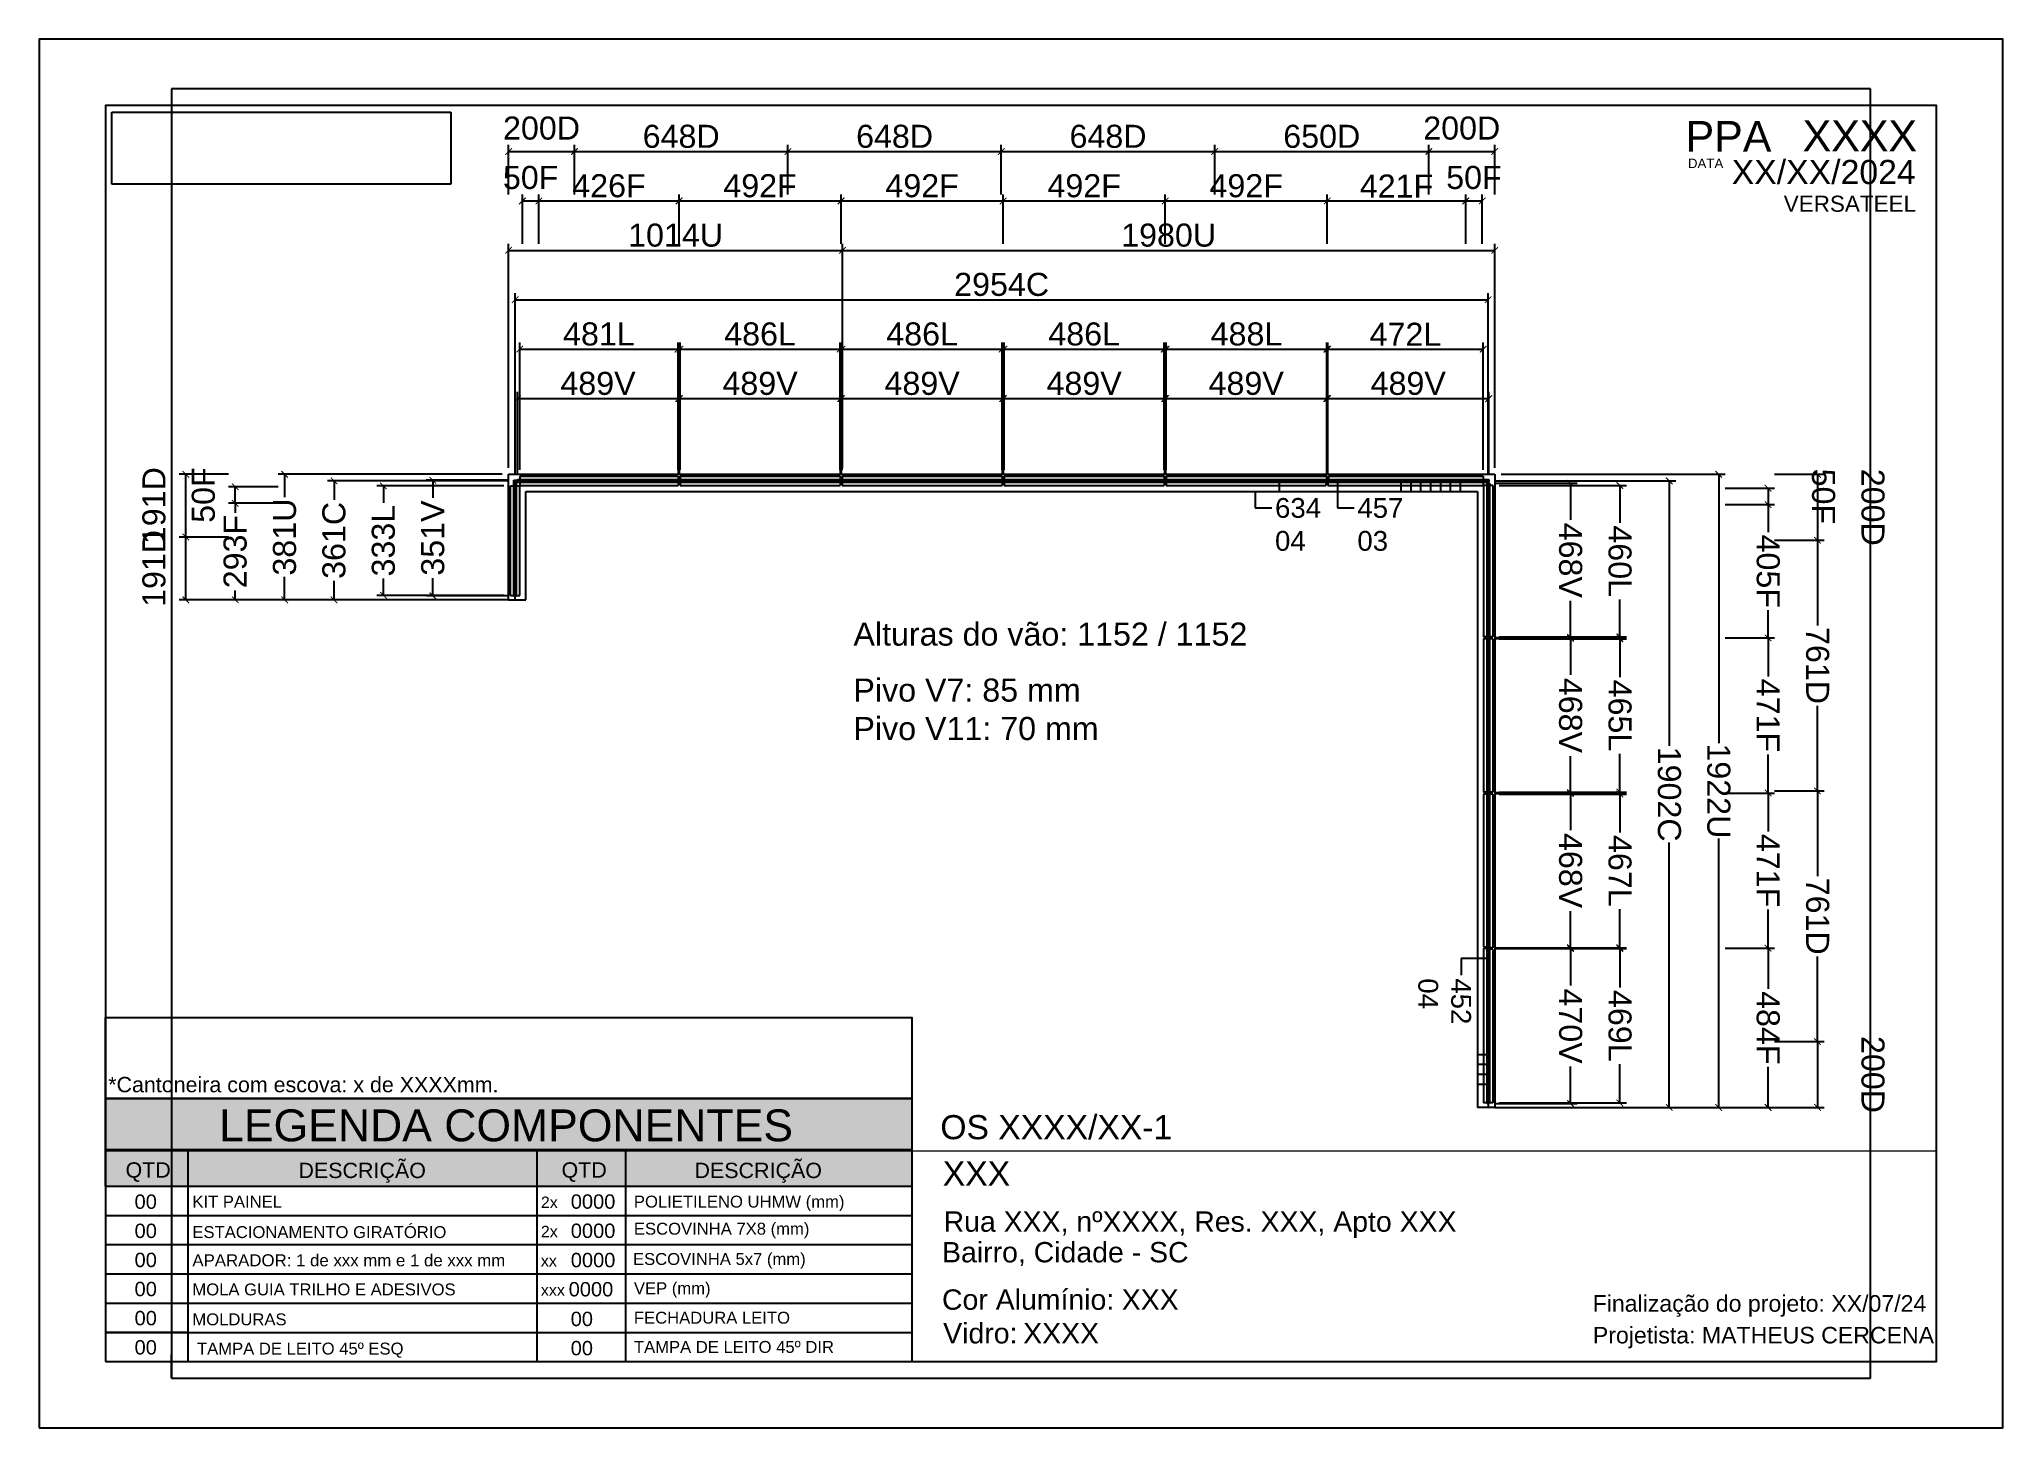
# Paper-space layout 'Layout1' of a CAD drawing. Header units: millimetres. Extents: x -20 to 277, y -8 to 202.
# The model-space entities are those that its viewports show. They can reach past a viewport. Long polylines and large blocks are cut down to what shows.
import ezdxf
from ezdxf.enums import TextEntityAlignment as Align

# ---------------------------------------------------------------- set-up
doc = ezdxf.new("R2010")
doc.units = ezdxf.units.MM
for name, color, linetype in [('Bocas', 5, 'Continuous'), ('Bocas guias', 7, 'Continuous'), ('Leito Externo', 30, 'Continuous'), ('Leito Interno', 30, 'Continuous'), ('Linha de Centro', 1, 'Continuous'), ('Paredes', 7, 'Continuous'), ('Perfil U Externo', 5, 'Continuous'), ('Perfil U Interno', 5, 'Continuous'), ('Pivo', 3, 'Continuous'), ('Vidro Externo', 106, 'Continuous'), ('Vidro Interno', 106, 'Continuous')]:
    doc.layers.add(name, color=color, linetype=linetype)
doc.layers.add('VIEWPORT', color=6, linetype='Continuous', plot=False)
doc.styles.get("Standard").update_dxf_attribs({"font": 'arial.ttf'})
doc.dimstyles.new('Drenos', dxfattribs={"dimtxt": 70, "dimasz": 20, "dimexe": 20, "dimexo": 20, "dimgap": 10, "dimtad": 2, "dimdec": 0, "dimdsep": 46, "dimtxsty": 'Standard', "dimblk": 'ARCHTICK', "dimcen": 0.09, "dimclrd": 3, "dimclre": 3, "dimclrt": 3, "dimadec": 0, "dimazin": 0, "dimtfac": 1, "dimtdec": 0, "dimtofl": 0, "dimtmove": 0, "dimatfit": 3, "dimldrblk": 'ARCHTICK', "dimfxl": 1, "dimarcsym": 0})
doc.dimstyles.new('Furos', dxfattribs={"dimtxt": 70, "dimasz": 20, "dimexe": 20, "dimexo": 20, "dimgap": 10, "dimtad": 2, "dimdec": 0, "dimdsep": 46, "dimtxsty": 'Standard', "dimblk": 'ARCHTICK', "dimcen": 0.09, "dimclrd": 3, "dimclre": 3, "dimclrt": 3, "dimadec": 0, "dimazin": 0, "dimtfac": 1, "dimtdec": 0, "dimtofl": 0, "dimtmove": 0, "dimatfit": 3, "dimldrblk": 'ARCHTICK', "dimfxl": 1, "dimarcsym": 0})
doc.dimstyles.new('Leito', dxfattribs={"dimtxt": 70, "dimasz": 20, "dimexe": 20, "dimexo": 20, "dimgap": 10, "dimtad": 1, "dimdec": 0, "dimdsep": 46, "dimtxsty": 'Standard', "dimblk": 'ARCHTICK', "dimcen": 20, "dimclrd": 30, "dimclre": 30, "dimclrt": 30, "dimadec": 0, "dimazin": 0, "dimtfac": 1, "dimtdec": 0, "dimtofl": 0, "dimtmove": 0, "dimatfit": 3, "dimldrblk": 'ARCHTICK', "dimfxl": 1, "dimarcsym": 0})
doc.dimstyles.new('Linha de centro', dxfattribs={"dimtxt": 70, "dimasz": 20, "dimexe": 20, "dimexo": 20, "dimgap": 10, "dimtad": 2, "dimdec": 0, "dimdsep": 46, "dimtxsty": 'Standard', "dimblk": 'ARCHTICK', "dimcen": 0.09, "dimclrd": 1, "dimclre": 1, "dimclrt": 1, "dimadec": 0, "dimazin": 0, "dimtfac": 1, "dimtdec": 0, "dimtofl": 0, "dimtmove": 0, "dimatfit": 3, "dimldrblk": 'ARCHTICK', "dimfxl": 1, "dimarcsym": 0})
doc.dimstyles.new('Perfis U', dxfattribs={"dimtxt": 70, "dimasz": 20, "dimexe": 20, "dimexo": 20, "dimgap": 10, "dimtad": 2, "dimdec": 0, "dimdsep": 46, "dimtxsty": 'Standard', "dimblk": 'ARCHTICK', "dimcen": 0.09, "dimclrd": 5, "dimclre": 5, "dimclrt": 5, "dimadec": 0, "dimazin": 0, "dimtfac": 1, "dimtdec": 0, "dimtofl": 0, "dimtmove": 0, "dimatfit": 3, "dimldrblk": 'ARCHTICK', "dimfxl": 1, "dimarcsym": 0})
doc.dimstyles.new('Vidro', dxfattribs={"dimtxt": 70, "dimasz": 20, "dimexe": 20, "dimexo": 20, "dimgap": 10, "dimtad": 2, "dimdec": 0, "dimdsep": 46, "dimtxsty": 'Standard', "dimblk": 'ARCHTICK', "dimcen": 0.09, "dimclrd": 119, "dimclre": 119, "dimclrt": 119, "dimadec": 0, "dimazin": 0, "dimtfac": 1, "dimtdec": 0, "dimtofl": 0, "dimtmove": 0, "dimatfit": 3, "dimldrblk": 'ARCHTICK', "dimfxl": 1, "dimarcsym": 0})
picture_1 = doc.add_image_def('image1.jpg', size_in_pixel=(2160, 460))

psp = doc.layouts.get("Layout1")

# ---------------------------------------------------------------- texts
for s, height, p in [('PPA', 4.645, (229.03, 185.49)), ('DATA', 1.438, (229.38, 183.01)), ('LEGENDA COMPONENTES', 4.8215, (7.2, 35.82)), ('OS XXXX/XX-1', 3.6436, (116.3, 36.14)), ('QTD', 2.322, (-6.95, 30.32)), ('DESCRIÇÃO', 2.322, (19.2, 30.26)), ('QTD', 2.322, (59, 30.32)), ('DESCRIÇÃO', 2.322, (79.11, 30.26)), ('XXX', 3.644, (116.67, 29.13)), ('KIT PAINEL', 1.8, (3.16, 25.79)), (' POLIETILENO UHMW (mm) ', 1.8, (69.25, 25.8)), ('Rua XXX, nºXXXX, Res. XXX, Apto XXX', 3.0792, (116.79, 22.14)), ('ESTACIONAMENTO GIRATÓRIO', 1.8, (3.16, 21.19)), (' ESCOVINHA 7X8 (mm)', 1.8, (69.25, 21.7)), ('APARADOR: 1 de xxx mm e 1 de xxx mm', 1.82, (3.16, 16.91)), ('ESCOVINHA 5x7 (mm)', 1.8, (69.81, 17.12)), ('Bairro, Cidade - SC', 3.0792, (116.56, 17.51)), ('MOLA GUIA TRILHO E ADESIVOS', 1.8, (3.16, 12.52)), (' VEP (mm)', 1.8, (69.25, 12.7)), ('Cor Alumínio:', 3.0792, (116.55, 10.34)), ('XXX', 3.079, (143.74, 10.34)), ('Finalização do projeto: XX/07/24', 2.5, (214.97, 10.05)), ('MOLDURAS', 1.8, (3.16, 7.99)), (' FECHADURA LEITO ', 1.8, (69.25, 8.24)), ('Vidro:', 3.079, (116.73, 5.25)), ('XXXX', 3.079, (128.83, 5.25)), ('Projetista: MATHEUS CERCENA ', 2.5, (215, 5.25)), (' TAMPA DE LEITO 45º ESQ ', 1.8, (3.16, 3.57)), (' TAMPA DE LEITO 45º DIR ', 1.8, (69.25, 3.82))]:
    psp.add_text(s, height=height).set_placement(p)
for s, height, p in [('XXXX', 4.645, (264.04, 185.57)), ('XX/XX/2024', 3.658, (263.84, 180.6))]:
    psp.add_text(s, height=height).set_placement(p, align=Align.RIGHT)
for s, p in [('00', (-3.9, 26.69)), ('0000', (63.77, 26.71)), ('00', (-3.9, 22.28)), ('0000', (63.77, 22.29)), ('00', (-3.9, 17.88)), ('0000', (63.77, 17.86)), ('00', (-3.9, 13.48)), ('0000', (63.45, 13.45)), ('00', (-3.9, 9.08)), ('00', (62.07, 8.96)), ('00', (-3.9, 4.66)), ('00', (62.07, 4.54))]:
    psp.add_text(s, height=2.17).set_placement(p, align=Align.MIDDLE)
at = {"insert": (-9.57, 45.56), "char_height": 2.3183, "attachment_point": 1}
psp.add_mtext_dynamic_manual_height_columns('*Cantoneira com escova: x de XXXXmm.', width=888.4213, gutter_width=381.71, heights=[0], dxfattribs=at)
at = {"char_height": 1.736, "width": 2.5958, "attachment_point": 1}
for s, insert in [('2x', (55.87, 27.46)), ('2x', (55.87, 23.04)), ('xx', (55.87, 18.62)), ('xxx', (55.87, 14.19))]:
    psp.add_mtext(s, dxfattribs=dict(at, insert=insert))
at = {"layer": 'Linha de Centro'}
psp.add_text('VERSATEEL', height=2.433, dxfattribs=at).set_placement((253.88, 176.41), align=Align.CENTER)

msp = doc.modelspace()

# ---------------------------------------------------------------- texts
for s, height, p in [('634', 60, (2307, -112)), ('457', 60, (2557, -112)), ('04', 60, (2307, -212)), ('03', 60, (2557, -212)), ('Alturas do vão: 1152 / 1152', 70, (1027, -500))]:
    msp.add_text(s, height=height).set_placement(p)
for s, p in [('04', (2742, -1510)), ('452', (2842, -1510))]:
    msp.add_text(s, height=60, rotation=270).set_placement(p)
at = {"insert": (1027, -600), "char_height": 70, "width": 1700, "attachment_point": 1}
msp.add_mtext('Pivo V7: 85 mm ^JPivo V11: 70 mm ', dxfattribs=at)

# ---------------------------------------------------------------- blocks, each defined once
blk = doc.blocks.new('_ArchTick')
at = {"color": 0, "linetype": 'ByBlock', "const_width": 0.15}
blk.add_lwpolyline([(-0.5, -0.5), (0.5, 0.5)], dxfattribs=at)
blk = doc.blocks.new('*D265')
at = {"color": 119, "lineweight": -2, "transparency": 16777216}
for p, q in [((-24, 2), (-270, 2)), ((-250, 2), (-250, -51.7)), ((-250, -349), (-250, -295.3)), ((-24, -349), (-270, -349))]:
    blk.add_line(p, q, dxfattribs=at)
at = {"layer": 'Defpoints', "color": 0, "transparency": 16777216}
for p in [(-250, 2), (-4, 2), (-4, -349)]:
    blk.add_point(p, dxfattribs=at)
at = {"color": 119, "lineweight": -2, "transparency": 16777216, "xscale": 20, "yscale": 20, "zscale": 20}
for p, rotation in [((-250, 2), 90), ((-250, -349), 270)]:
    blk.add_blockref('_ArchTick', p, dxfattribs=dict(at, rotation=rotation))
at = {"color": 119, "transparency": 16777216, "insert": (-250, -173.5), "char_height": 70, "attachment_point": 5, "rotation": 90}
blk.add_mtext('351V', dxfattribs=at)
blk = doc.blocks.new('*D266')
at = {"color": 119, "lineweight": -2, "transparency": 16777216}
for p, q in [((7, 24), (7, 270)), ((7, 250), (496, 250)), ((496, 24), (496, 270))]:
    blk.add_line(p, q, dxfattribs=at)
at = {"layer": 'Defpoints', "color": 0, "transparency": 16777216}
for p in [(496, 250), (7, 4), (496, 4)]:
    blk.add_point(p, dxfattribs=at)
at = {"color": 119, "lineweight": -2, "transparency": 16777216, "xscale": 20, "yscale": 20, "zscale": 20, "rotation": 180}
blk.add_blockref('_ArchTick', (7, 250), dxfattribs=at)
at = {"color": 119, "lineweight": -2, "transparency": 16777216, "xscale": 20, "yscale": 20, "zscale": 20}
blk.add_blockref('_ArchTick', (496, 250), dxfattribs=at)
at = {"color": 119, "transparency": 16777216, "insert": (251.5, 295.7), "char_height": 70, "attachment_point": 5}
blk.add_mtext('489V', dxfattribs=at)
blk = doc.blocks.new('*D267')
at = {"color": 119, "lineweight": -2, "transparency": 16777216}
for p, q in [((499, 24), (499, 270)), ((499, 250), (988, 250)), ((988, 24), (988, 270))]:
    blk.add_line(p, q, dxfattribs=at)
at = {"layer": 'Defpoints', "color": 0, "transparency": 16777216}
for p in [(988, 250), (499, 4), (988, 4)]:
    blk.add_point(p, dxfattribs=at)
at = {"color": 119, "lineweight": -2, "transparency": 16777216, "xscale": 20, "yscale": 20, "zscale": 20, "rotation": 180}
blk.add_blockref('_ArchTick', (499, 250), dxfattribs=at)
at = {"color": 119, "lineweight": -2, "transparency": 16777216, "xscale": 20, "yscale": 20, "zscale": 20}
blk.add_blockref('_ArchTick', (988, 250), dxfattribs=at)
at = {"color": 119, "transparency": 16777216, "insert": (743.5, 295.7), "char_height": 70, "attachment_point": 5}
blk.add_mtext('489V', dxfattribs=at)
blk = doc.blocks.new('*D268')
at = {"color": 119, "lineweight": -2, "transparency": 16777216}
for p, q in [((991, 24), (991, 270)), ((991, 250), (1480, 250)), ((1480, 24), (1480, 270))]:
    blk.add_line(p, q, dxfattribs=at)
at = {"layer": 'Defpoints', "color": 0, "transparency": 16777216}
for p in [(1480, 250), (991, 4), (1480, 4)]:
    blk.add_point(p, dxfattribs=at)
at = {"color": 119, "lineweight": -2, "transparency": 16777216, "xscale": 20, "yscale": 20, "zscale": 20, "rotation": 180}
blk.add_blockref('_ArchTick', (991, 250), dxfattribs=at)
at = {"color": 119, "lineweight": -2, "transparency": 16777216, "xscale": 20, "yscale": 20, "zscale": 20}
blk.add_blockref('_ArchTick', (1480, 250), dxfattribs=at)
at = {"color": 119, "transparency": 16777216, "insert": (1235.5, 295.7), "char_height": 70, "attachment_point": 5}
blk.add_mtext('489V', dxfattribs=at)
blk = doc.blocks.new('*D269')
at = {"color": 119, "lineweight": -2, "transparency": 16777216}
for p, q in [((1483, 24), (1483, 270)), ((1483, 250), (1972, 250)), ((1972, 24), (1972, 270))]:
    blk.add_line(p, q, dxfattribs=at)
at = {"layer": 'Defpoints', "color": 0, "transparency": 16777216}
for p in [(1972, 250), (1483, 4), (1972, 4)]:
    blk.add_point(p, dxfattribs=at)
at = {"color": 119, "lineweight": -2, "transparency": 16777216, "xscale": 20, "yscale": 20, "zscale": 20, "rotation": 180}
blk.add_blockref('_ArchTick', (1483, 250), dxfattribs=at)
at = {"color": 119, "lineweight": -2, "transparency": 16777216, "xscale": 20, "yscale": 20, "zscale": 20}
blk.add_blockref('_ArchTick', (1972, 250), dxfattribs=at)
at = {"color": 119, "transparency": 16777216, "insert": (1727.5, 295.7), "char_height": 70, "attachment_point": 5}
blk.add_mtext('489V', dxfattribs=at)
blk = doc.blocks.new('*D270')
at = {"color": 119, "lineweight": -2, "transparency": 16777216}
for p, q in [((1975, 24), (1975, 270)), ((1975, 250), (2464, 250)), ((2464, 24), (2464, 270))]:
    blk.add_line(p, q, dxfattribs=at)
at = {"layer": 'Defpoints', "color": 0, "transparency": 16777216}
for p in [(2464, 250), (1975, 4), (2464, 4)]:
    blk.add_point(p, dxfattribs=at)
at = {"color": 119, "lineweight": -2, "transparency": 16777216, "xscale": 20, "yscale": 20, "zscale": 20, "rotation": 180}
blk.add_blockref('_ArchTick', (1975, 250), dxfattribs=at)
at = {"color": 119, "lineweight": -2, "transparency": 16777216, "xscale": 20, "yscale": 20, "zscale": 20}
blk.add_blockref('_ArchTick', (2464, 250), dxfattribs=at)
at = {"color": 119, "transparency": 16777216, "insert": (2219.5, 295.7), "char_height": 70, "attachment_point": 5}
blk.add_mtext('489V', dxfattribs=at)
blk = doc.blocks.new('*D271')
at = {"color": 119, "lineweight": -2, "transparency": 16777216}
for p, q in [((2467, 24), (2467, 270)), ((2467, 250), (2956, 250)), ((2956, 24), (2956, 270))]:
    blk.add_line(p, q, dxfattribs=at)
at = {"layer": 'Defpoints', "color": 0, "transparency": 16777216}
for p in [(2956, 250), (2467, 4), (2956, 4)]:
    blk.add_point(p, dxfattribs=at)
at = {"color": 119, "lineweight": -2, "transparency": 16777216, "xscale": 20, "yscale": 20, "zscale": 20, "rotation": 180}
blk.add_blockref('_ArchTick', (2467, 250), dxfattribs=at)
at = {"color": 119, "lineweight": -2, "transparency": 16777216, "xscale": 20, "yscale": 20, "zscale": 20}
blk.add_blockref('_ArchTick', (2956, 250), dxfattribs=at)
at = {"color": 119, "transparency": 16777216, "insert": (2711.5, 295.7), "char_height": 70, "attachment_point": 5}
blk.add_mtext('489V', dxfattribs=at)
blk = doc.blocks.new('*D272')
at = {"color": 119, "lineweight": -2, "transparency": 16777216}
for p, q in [((2978, -7), (3224, -7)), ((3204, -7), (3204, -117.8)), ((3204, -475), (3204, -364.2)), ((2978, -475), (3224, -475))]:
    blk.add_line(p, q, dxfattribs=at)
at = {"layer": 'Defpoints', "color": 0, "transparency": 16777216}
for p in [(2958, -7), (2958, -475), (3204, -475)]:
    blk.add_point(p, dxfattribs=at)
at = {"color": 119, "lineweight": -2, "transparency": 16777216, "xscale": 20, "yscale": 20, "zscale": 20}
for p, rotation in [((3204, -7), 90), ((3204, -475), 270)]:
    blk.add_blockref('_ArchTick', p, dxfattribs=dict(at, rotation=rotation))
at = {"color": 119, "transparency": 16777216, "insert": (3204, -241), "char_height": 70, "attachment_point": 5, "rotation": 270}
blk.add_mtext('468V', dxfattribs=at)
blk = doc.blocks.new('*D273')
at = {"color": 119, "lineweight": -2, "transparency": 16777216}
for p, q in [((2978, -478), (3224, -478)), ((3204, -478), (3204, -588.8)), ((3204, -946), (3204, -835.2)), ((2978, -946), (3224, -946))]:
    blk.add_line(p, q, dxfattribs=at)
at = {"layer": 'Defpoints', "color": 0, "transparency": 16777216}
for p in [(2958, -478), (2958, -946), (3204, -946)]:
    blk.add_point(p, dxfattribs=at)
at = {"color": 119, "lineweight": -2, "transparency": 16777216, "xscale": 20, "yscale": 20, "zscale": 20}
for p, rotation in [((3204, -478), 90), ((3204, -946), 270)]:
    blk.add_blockref('_ArchTick', p, dxfattribs=dict(at, rotation=rotation))
at = {"color": 119, "transparency": 16777216, "insert": (3204, -712), "char_height": 70, "attachment_point": 5, "rotation": 270}
blk.add_mtext('468V', dxfattribs=at)
blk = doc.blocks.new('*D274')
at = {"color": 119, "lineweight": -2, "transparency": 16777216}
for p, q in [((2978, -949), (3224, -949)), ((3204, -949), (3204, -1059.8)), ((3204, -1417), (3204, -1306.2)), ((2978, -1417), (3224, -1417))]:
    blk.add_line(p, q, dxfattribs=at)
at = {"layer": 'Defpoints', "color": 0, "transparency": 16777216}
for p in [(2958, -949), (2958, -1417), (3204, -1417)]:
    blk.add_point(p, dxfattribs=at)
at = {"color": 119, "lineweight": -2, "transparency": 16777216, "xscale": 20, "yscale": 20, "zscale": 20}
for p, rotation in [((3204, -949), 90), ((3204, -1417), 270)]:
    blk.add_blockref('_ArchTick', p, dxfattribs=dict(at, rotation=rotation))
at = {"color": 119, "transparency": 16777216, "insert": (3204, -1183), "char_height": 70, "attachment_point": 5, "rotation": 270}
blk.add_mtext('468V', dxfattribs=at)
blk = doc.blocks.new('*D275')
at = {"color": 119, "lineweight": -2, "transparency": 16777216}
for p, q in [((2978, -1420), (3224, -1420)), ((3204, -1420), (3204, -1531.8)), ((3204, -1890), (3204, -1778.2)), ((2978, -1890), (3224, -1890))]:
    blk.add_line(p, q, dxfattribs=at)
at = {"layer": 'Defpoints', "color": 0, "transparency": 16777216}
for p in [(2958, -1420), (2958, -1890), (3204, -1890)]:
    blk.add_point(p, dxfattribs=at)
at = {"color": 119, "lineweight": -2, "transparency": 16777216, "xscale": 20, "yscale": 20, "zscale": 20}
for p, rotation in [((3204, -1420), 90), ((3204, -1890), 270)]:
    blk.add_blockref('_ArchTick', p, dxfattribs=dict(at, rotation=rotation))
at = {"color": 119, "transparency": 16777216, "insert": (3204, -1655), "char_height": 70, "attachment_point": 5, "rotation": 270}
blk.add_mtext('470V', dxfattribs=at)
blk = doc.blocks.new('*D276')
at = {"color": 30, "lineweight": -2, "transparency": 16777216}
for p, q in [((-34, -15), (-420, -15)), ((-400, -15), (-400, -66.3)), ((-400, -347.5), (-400, -296.2)), ((-34, -347.5), (-420, -347.5))]:
    blk.add_line(p, q, dxfattribs=at)
at = {"layer": 'Defpoints', "color": 0, "transparency": 16777216}
for p in [(-400, -15), (-14, -15), (-14, -347.5)]:
    blk.add_point(p, dxfattribs=at)
at = {"color": 30, "lineweight": -2, "transparency": 16777216, "xscale": 20, "yscale": 20, "zscale": 20}
for p, rotation in [((-400, -15), 90), ((-400, -347.5), 270)]:
    blk.add_blockref('_ArchTick', p, dxfattribs=dict(at, rotation=rotation))
at = {"color": 30, "transparency": 16777216, "insert": (-400, -181.3), "char_height": 70, "attachment_point": 5, "rotation": 90}
blk.add_mtext('333L', dxfattribs=at)
blk = doc.blocks.new('*D277')
at = {"color": 30, "lineweight": -2, "transparency": 16777216}
for p, q in [((14, 34), (14, 420)), ((494.5, 34), (494.5, 420)), ((14, 400), (494.5, 400))]:
    blk.add_line(p, q, dxfattribs=at)
at = {"layer": 'Defpoints', "color": 0, "transparency": 16777216}
for p in [(494.5, 400), (14, 14), (494.5, 14)]:
    blk.add_point(p, dxfattribs=at)
at = {"color": 30, "lineweight": -2, "transparency": 16777216, "xscale": 20, "yscale": 20, "zscale": 20, "rotation": 180}
blk.add_blockref('_ArchTick', (14, 400), dxfattribs=at)
at = {"color": 30, "lineweight": -2, "transparency": 16777216, "xscale": 20, "yscale": 20, "zscale": 20}
blk.add_blockref('_ArchTick', (494.5, 400), dxfattribs=at)
at = {"color": 30, "transparency": 16777216, "insert": (254.2, 445.7), "char_height": 70, "attachment_point": 5}
blk.add_mtext('481L', dxfattribs=at)
blk = doc.blocks.new('*D278')
at = {"color": 30, "lineweight": -2, "transparency": 16777216}
for p, q in [((500.5, 34), (500.5, 420)), ((986.5, 34), (986.5, 420)), ((500.5, 400), (986.5, 400))]:
    blk.add_line(p, q, dxfattribs=at)
at = {"layer": 'Defpoints', "color": 0, "transparency": 16777216}
for p in [(986.5, 400), (500.5, 14), (986.5, 14)]:
    blk.add_point(p, dxfattribs=at)
at = {"color": 30, "lineweight": -2, "transparency": 16777216, "xscale": 20, "yscale": 20, "zscale": 20, "rotation": 180}
blk.add_blockref('_ArchTick', (500.5, 400), dxfattribs=at)
at = {"color": 30, "lineweight": -2, "transparency": 16777216, "xscale": 20, "yscale": 20, "zscale": 20}
blk.add_blockref('_ArchTick', (986.5, 400), dxfattribs=at)
at = {"color": 30, "transparency": 16777216, "insert": (743.5, 445.7), "char_height": 70, "attachment_point": 5}
blk.add_mtext('486L', dxfattribs=at)
blk = doc.blocks.new('*D279')
at = {"color": 30, "lineweight": -2, "transparency": 16777216}
for p, q in [((992.5, 34), (992.5, 420)), ((1478.5, 34), (1478.5, 420)), ((992.5, 400), (1478.5, 400))]:
    blk.add_line(p, q, dxfattribs=at)
at = {"layer": 'Defpoints', "color": 0, "transparency": 16777216}
for p in [(1478.5, 400), (992.5, 14), (1478.5, 14)]:
    blk.add_point(p, dxfattribs=at)
at = {"color": 30, "lineweight": -2, "transparency": 16777216, "xscale": 20, "yscale": 20, "zscale": 20, "rotation": 180}
blk.add_blockref('_ArchTick', (992.5, 400), dxfattribs=at)
at = {"color": 30, "lineweight": -2, "transparency": 16777216, "xscale": 20, "yscale": 20, "zscale": 20}
blk.add_blockref('_ArchTick', (1478.5, 400), dxfattribs=at)
at = {"color": 30, "transparency": 16777216, "insert": (1235.5, 445.7), "char_height": 70, "attachment_point": 5}
blk.add_mtext('486L', dxfattribs=at)
blk = doc.blocks.new('*D280')
at = {"color": 30, "lineweight": -2, "transparency": 16777216}
for p, q in [((1484.5, 34), (1484.5, 420)), ((1970.5, 34), (1970.5, 420)), ((1484.5, 400), (1970.5, 400))]:
    blk.add_line(p, q, dxfattribs=at)
at = {"layer": 'Defpoints', "color": 0, "transparency": 16777216}
for p in [(1970.5, 400), (1484.5, 14), (1970.5, 14)]:
    blk.add_point(p, dxfattribs=at)
at = {"color": 30, "lineweight": -2, "transparency": 16777216, "xscale": 20, "yscale": 20, "zscale": 20, "rotation": 180}
blk.add_blockref('_ArchTick', (1484.5, 400), dxfattribs=at)
at = {"color": 30, "lineweight": -2, "transparency": 16777216, "xscale": 20, "yscale": 20, "zscale": 20}
blk.add_blockref('_ArchTick', (1970.5, 400), dxfattribs=at)
at = {"color": 30, "transparency": 16777216, "insert": (1727.5, 445.7), "char_height": 70, "attachment_point": 5}
blk.add_mtext('486L', dxfattribs=at)
blk = doc.blocks.new('*D281')
at = {"color": 30, "lineweight": -2, "transparency": 16777216}
for p, q in [((1976.5, 34), (1976.5, 420)), ((2464.1, 34), (2464.1, 420)), ((1976.5, 400), (2464.1, 400))]:
    blk.add_line(p, q, dxfattribs=at)
at = {"layer": 'Defpoints', "color": 0, "transparency": 16777216}
for p in [(2464.1, 400), (1976.5, 14), (2464.1, 14)]:
    blk.add_point(p, dxfattribs=at)
at = {"color": 30, "lineweight": -2, "transparency": 16777216, "xscale": 20, "yscale": 20, "zscale": 20, "rotation": 180}
blk.add_blockref('_ArchTick', (1976.5, 400), dxfattribs=at)
at = {"color": 30, "lineweight": -2, "transparency": 16777216, "xscale": 20, "yscale": 20, "zscale": 20}
blk.add_blockref('_ArchTick', (2464.1, 400), dxfattribs=at)
at = {"color": 30, "transparency": 16777216, "insert": (2220.3, 445.7), "char_height": 70, "attachment_point": 5}
blk.add_mtext('488L', dxfattribs=at)
blk = doc.blocks.new('*D282')
at = {"color": 30, "lineweight": -2, "transparency": 16777216}
for p, q in [((2466.9, 34), (2466.9, 420)), ((2939, 34), (2939, 420)), ((2466.9, 400), (2939, 400))]:
    blk.add_line(p, q, dxfattribs=at)
at = {"layer": 'Defpoints', "color": 0, "transparency": 16777216}
for p in [(2939, 400), (2466.9, 14), (2939, 14)]:
    blk.add_point(p, dxfattribs=at)
at = {"color": 30, "lineweight": -2, "transparency": 16777216, "xscale": 20, "yscale": 20, "zscale": 20, "rotation": 180}
blk.add_blockref('_ArchTick', (2466.9, 400), dxfattribs=at)
at = {"color": 30, "lineweight": -2, "transparency": 16777216, "xscale": 20, "yscale": 20, "zscale": 20}
blk.add_blockref('_ArchTick', (2939, 400), dxfattribs=at)
at = {"color": 30, "transparency": 16777216, "insert": (2703, 445.1), "char_height": 70, "attachment_point": 5}
blk.add_mtext('472L', dxfattribs=at)
blk = doc.blocks.new('*D283')
at = {"color": 30, "lineweight": -2, "transparency": 16777216}
for p, q in [((2988, -14), (3374, -14)), ((3354, -14), (3354, -127.3)), ((3354, -473.5), (3354, -360.2)), ((2988, -473.5), (3374, -473.5))]:
    blk.add_line(p, q, dxfattribs=at)
at = {"layer": 'Defpoints', "color": 0, "transparency": 16777216}
for p in [(2968, -14), (2968, -473.5), (3354, -473.5)]:
    blk.add_point(p, dxfattribs=at)
at = {"color": 30, "lineweight": -2, "transparency": 16777216, "xscale": 20, "yscale": 20, "zscale": 20}
for p, rotation in [((3354, -14), 90), ((3354, -473.5), 270)]:
    blk.add_blockref('_ArchTick', p, dxfattribs=dict(at, rotation=rotation))
at = {"color": 30, "transparency": 16777216, "insert": (3354, -243.8), "char_height": 70, "attachment_point": 5, "rotation": 270}
blk.add_mtext('460L', dxfattribs=at)
blk = doc.blocks.new('*D284')
at = {"color": 30, "lineweight": -2, "transparency": 16777216}
for p, q in [((2988, -479.5), (3374, -479.5)), ((3354, -479.5), (3354, -595.6)), ((3354, -944.5), (3354, -828.4)), ((2988, -944.5), (3374, -944.5))]:
    blk.add_line(p, q, dxfattribs=at)
at = {"layer": 'Defpoints', "color": 0, "transparency": 16777216}
for p in [(2968, -479.5), (2968, -944.5), (3354, -944.5)]:
    blk.add_point(p, dxfattribs=at)
at = {"color": 30, "lineweight": -2, "transparency": 16777216, "xscale": 20, "yscale": 20, "zscale": 20}
for p, rotation in [((3354, -479.5), 90), ((3354, -944.5), 270)]:
    blk.add_blockref('_ArchTick', p, dxfattribs=dict(at, rotation=rotation))
at = {"color": 30, "transparency": 16777216, "insert": (3354, -712), "char_height": 70, "attachment_point": 5, "rotation": 270}
blk.add_mtext('465L', dxfattribs=at)
blk = doc.blocks.new('*D285')
at = {"color": 30, "lineweight": -2, "transparency": 16777216}
for p, q in [((2988, -950.5), (3374, -950.5)), ((3354, -950.5), (3354, -1067.4)), ((3354, -1417.1), (3354, -1300.2)), ((2988, -1417.1), (3374, -1417.1))]:
    blk.add_line(p, q, dxfattribs=at)
at = {"layer": 'Defpoints', "color": 0, "transparency": 16777216}
for p in [(2968, -950.5), (2968, -1417.1), (3354, -1417.1)]:
    blk.add_point(p, dxfattribs=at)
at = {"color": 30, "lineweight": -2, "transparency": 16777216, "xscale": 20, "yscale": 20, "zscale": 20}
for p, rotation in [((3354, -950.5), 90), ((3354, -1417.1), 270)]:
    blk.add_blockref('_ArchTick', p, dxfattribs=dict(at, rotation=rotation))
at = {"color": 30, "transparency": 16777216, "insert": (3354, -1183.8), "char_height": 70, "attachment_point": 5, "rotation": 270}
blk.add_mtext('467L', dxfattribs=at)
blk = doc.blocks.new('*D286')
at = {"color": 30, "lineweight": -2, "transparency": 16777216}
for p, q in [((2988, -1419.9), (3374, -1419.9)), ((3354, -1419.9), (3354, -1537.8)), ((3354, -1888.5), (3354, -1770.6)), ((2988, -1888.5), (3374, -1888.5))]:
    blk.add_line(p, q, dxfattribs=at)
at = {"layer": 'Defpoints', "color": 0, "transparency": 16777216}
for p in [(2968, -1419.9), (2968, -1888.5), (3354, -1888.5)]:
    blk.add_point(p, dxfattribs=at)
at = {"color": 30, "lineweight": -2, "transparency": 16777216, "xscale": 20, "yscale": 20, "zscale": 20}
for p, rotation in [((3354, -1419.9), 90), ((3354, -1888.5), 270)]:
    blk.add_blockref('_ArchTick', p, dxfattribs=dict(at, rotation=rotation))
at = {"color": 30, "transparency": 16777216, "insert": (3354, -1654.2), "char_height": 70, "attachment_point": 5, "rotation": 270}
blk.add_mtext('469L', dxfattribs=at)
blk = doc.blocks.new('*D287')
at = {"color": 1, "lineweight": -2, "transparency": 16777216}
for p, q in [((-20, 0), (-570, 0)), ((-550, 0), (-550, -57.6)), ((-550, -361), (-550, -303.4)), ((-20, -361), (-570, -361))]:
    blk.add_line(p, q, dxfattribs=at)
at = {"layer": 'Defpoints', "color": 0, "transparency": 16777216}
for p in [(0, 0), (-550, 0), (0, -361)]:
    blk.add_point(p, dxfattribs=at)
at = {"color": 1, "lineweight": -2, "transparency": 16777216, "xscale": 20, "yscale": 20, "zscale": 20}
for p, rotation in [((-550, 0), 90), ((-550, -361), 270)]:
    blk.add_blockref('_ArchTick', p, dxfattribs=dict(at, rotation=rotation))
at = {"color": 1, "transparency": 16777216, "insert": (-550, -180.5), "char_height": 70, "attachment_point": 5, "rotation": 90}
blk.add_mtext('361C', dxfattribs=at)
blk = doc.blocks.new('*D288')
at = {"color": 1, "lineweight": -2, "transparency": 16777216}
for p, q in [((0, 20), (0, 570)), ((0, 550), (2954, 550)), ((2954, 20), (2954, 570))]:
    blk.add_line(p, q, dxfattribs=at)
at = {"layer": 'Defpoints', "color": 0, "transparency": 16777216}
for p in [(2954, 550), (0, 0), (2954, 0)]:
    blk.add_point(p, dxfattribs=at)
at = {"color": 1, "lineweight": -2, "transparency": 16777216, "xscale": 20, "yscale": 20, "zscale": 20, "rotation": 180}
blk.add_blockref('_ArchTick', (0, 550), dxfattribs=at)
at = {"color": 1, "lineweight": -2, "transparency": 16777216, "xscale": 20, "yscale": 20, "zscale": 20}
blk.add_blockref('_ArchTick', (2954, 550), dxfattribs=at)
at = {"color": 1, "transparency": 16777216, "insert": (1477, 596.2), "char_height": 70, "attachment_point": 5}
blk.add_mtext('2954C', dxfattribs=at)
blk = doc.blocks.new('*D289')
at = {"color": 1, "lineweight": -2, "transparency": 16777216}
for p, q in [((2974, 0), (3524, 0)), ((3504, 0), (3504, -804.2)), ((3504, -1902), (3504, -1097.8)), ((2974, -1902), (3524, -1902))]:
    blk.add_line(p, q, dxfattribs=at)
at = {"layer": 'Defpoints', "color": 0, "transparency": 16777216}
for p in [(2954, 0), (2954, -1902), (3504, -1902)]:
    blk.add_point(p, dxfattribs=at)
at = {"color": 1, "lineweight": -2, "transparency": 16777216, "xscale": 20, "yscale": 20, "zscale": 20}
for p, rotation in [((3504, 0), 90), ((3504, -1902), 270)]:
    blk.add_blockref('_ArchTick', p, dxfattribs=dict(at, rotation=rotation))
at = {"color": 1, "transparency": 16777216, "insert": (3504, -951), "char_height": 70, "attachment_point": 5, "rotation": 270}
blk.add_mtext('1902C', dxfattribs=at)
blk = doc.blocks.new('*D290')
at = {"color": 5, "lineweight": -2, "transparency": 16777216}
for p, q in [((-40, 20), (-720, 20)), ((-700, 20), (-700, -49.6)), ((-700, -361), (-700, -291.4)), ((-40, -361), (-720, -361))]:
    blk.add_line(p, q, dxfattribs=at)
at = {"layer": 'Defpoints', "color": 0, "transparency": 16777216}
for p in [(-700, 20), (-20, 20), (-20, -361)]:
    blk.add_point(p, dxfattribs=at)
at = {"color": 5, "lineweight": -2, "transparency": 16777216, "xscale": 20, "yscale": 20, "zscale": 20}
for p, rotation in [((-700, 20), 90), ((-700, -361), 270)]:
    blk.add_blockref('_ArchTick', p, dxfattribs=dict(at, rotation=rotation))
at = {"color": 5, "transparency": 16777216, "insert": (-700, -170.5), "char_height": 70, "attachment_point": 5, "rotation": 90}
blk.add_mtext('381U', dxfattribs=at)
blk = doc.blocks.new('*D291')
at = {"color": 5, "lineweight": -2, "transparency": 16777216}
for p, q in [((-20, 40), (-20, 720)), ((994, 40), (994, 720)), ((-20, 700), (994, 700))]:
    blk.add_line(p, q, dxfattribs=at)
at = {"layer": 'Defpoints', "color": 0, "transparency": 16777216}
for p in [(994, 700), (-20, 20), (994, 20)]:
    blk.add_point(p, dxfattribs=at)
at = {"color": 5, "lineweight": -2, "transparency": 16777216, "xscale": 20, "yscale": 20, "zscale": 20, "rotation": 180}
blk.add_blockref('_ArchTick', (-20, 700), dxfattribs=at)
at = {"color": 5, "lineweight": -2, "transparency": 16777216, "xscale": 20, "yscale": 20, "zscale": 20}
blk.add_blockref('_ArchTick', (994, 700), dxfattribs=at)
at = {"color": 5, "transparency": 16777216, "insert": (487, 745.7), "char_height": 70, "attachment_point": 5}
blk.add_mtext('1014U', dxfattribs=at)
blk = doc.blocks.new('*D292')
at = {"color": 5, "lineweight": -2, "transparency": 16777216}
for p, q in [((994, 40), (994, 720)), ((2974, 40), (2974, 720)), ((994, 700), (2974, 700))]:
    blk.add_line(p, q, dxfattribs=at)
at = {"layer": 'Defpoints', "color": 0, "transparency": 16777216}
for p in [(2974, 700), (994, 20), (2974, 20)]:
    blk.add_point(p, dxfattribs=at)
at = {"color": 5, "lineweight": -2, "transparency": 16777216, "xscale": 20, "yscale": 20, "zscale": 20, "rotation": 180}
blk.add_blockref('_ArchTick', (994, 700), dxfattribs=at)
at = {"color": 5, "lineweight": -2, "transparency": 16777216, "xscale": 20, "yscale": 20, "zscale": 20}
blk.add_blockref('_ArchTick', (2974, 700), dxfattribs=at)
at = {"color": 5, "transparency": 16777216, "insert": (1984, 745.7), "char_height": 70, "attachment_point": 5}
blk.add_mtext('1980U', dxfattribs=at)
blk = doc.blocks.new('*D293')
at = {"color": 5, "lineweight": -2, "transparency": 16777216}
for p, q in [((2994, 20), (3674, 20)), ((3654, 20), (3654, -796.2)), ((3654, -1902), (3654, -1085.8)), ((2994, -1902), (3674, -1902))]:
    blk.add_line(p, q, dxfattribs=at)
at = {"layer": 'Defpoints', "color": 0, "transparency": 16777216}
for p in [(2974, 20), (2974, -1902), (3654, -1902)]:
    blk.add_point(p, dxfattribs=at)
at = {"color": 5, "lineweight": -2, "transparency": 16777216, "xscale": 20, "yscale": 20, "zscale": 20}
for p, rotation in [((3654, 20), 90), ((3654, -1902), 270)]:
    blk.add_blockref('_ArchTick', p, dxfattribs=dict(at, rotation=rotation))
at = {"color": 5, "transparency": 16777216, "insert": (3654, -941), "char_height": 70, "attachment_point": 5, "rotation": 270}
blk.add_mtext('1922U', dxfattribs=at)
blk = doc.blocks.new('*D294')
at = {"color": 3, "lineweight": -2, "transparency": 16777216}
for p, q in [((-720, -68), (-870, -68)), ((-850, -68), (-850, -96.7)), ((-850, -361), (-850, -332.3)), ((-720, -361), (-870, -361))]:
    blk.add_line(p, q, dxfattribs=at)
at = {"layer": 'Defpoints', "color": 0, "transparency": 16777216}
for p in [(-850, -68), (-700, -68), (-700, -361)]:
    blk.add_point(p, dxfattribs=at)
at = {"color": 3, "lineweight": -2, "transparency": 16777216, "xscale": 20, "yscale": 20, "zscale": 20}
for p, rotation in [((-850, -68), 90), ((-850, -361), 270)]:
    blk.add_blockref('_ArchTick', p, dxfattribs=dict(at, rotation=rotation))
at = {"color": 3, "transparency": 16777216, "insert": (-850, -214.5), "char_height": 70, "attachment_point": 5, "rotation": 90}
blk.add_mtext('293F', dxfattribs=at)
blk = doc.blocks.new('*D295')
at = {"color": 3, "lineweight": -2, "transparency": 16777216}
for p, q in [((-720, -18), (-870, -18)), ((-850, -68), (-850, -18)), ((-720, -68), (-870, -68))]:
    blk.add_line(p, q, dxfattribs=at)
at = {"layer": 'Defpoints', "color": 0, "transparency": 16777216}
for p in [(-850, -18), (-700, -18), (-700, -68)]:
    blk.add_point(p, dxfattribs=at)
at = {"color": 3, "lineweight": -2, "transparency": 16777216, "xscale": 20, "yscale": 20, "zscale": 20}
for p, rotation in [((-850, -18), 90), ((-850, -68), 270)]:
    blk.add_blockref('_ArchTick', p, dxfattribs=dict(at, rotation=rotation))
at = {"color": 3, "transparency": 16777216, "insert": (-946.5, -43), "char_height": 70, "attachment_point": 5, "rotation": 90}
blk.add_mtext('50F', dxfattribs=at)
blk = doc.blocks.new('*D296')
at = {"color": 3, "lineweight": -2, "transparency": 16777216}
for p, q in [((72, 720), (72, 870)), ((72, 850), (497.5, 850)), ((497.5, 720), (497.5, 870))]:
    blk.add_line(p, q, dxfattribs=at)
at = {"layer": 'Defpoints', "color": 0, "transparency": 16777216}
for p in [(497.5, 850), (72, 700), (497.5, 700)]:
    blk.add_point(p, dxfattribs=at)
at = {"color": 3, "lineweight": -2, "transparency": 16777216, "xscale": 20, "yscale": 20, "zscale": 20, "rotation": 180}
blk.add_blockref('_ArchTick', (72, 850), dxfattribs=at)
at = {"color": 3, "lineweight": -2, "transparency": 16777216, "xscale": 20, "yscale": 20, "zscale": 20}
blk.add_blockref('_ArchTick', (497.5, 850), dxfattribs=at)
at = {"color": 3, "transparency": 16777216, "insert": (284.8, 895.7), "char_height": 70, "attachment_point": 5}
blk.add_mtext('426F', dxfattribs=at)
blk = doc.blocks.new('*D297')
at = {"color": 3, "lineweight": -2, "transparency": 16777216}
for p, q in [((22, 720), (22, 870)), ((22, 850), (72, 850)), ((72, 720), (72, 870))]:
    blk.add_line(p, q, dxfattribs=at)
at = {"layer": 'Defpoints', "color": 0, "transparency": 16777216}
for p in [(72, 850), (22, 700), (72, 700)]:
    blk.add_point(p, dxfattribs=at)
at = {"color": 3, "lineweight": -2, "transparency": 16777216, "xscale": 20, "yscale": 20, "zscale": 20, "rotation": 180}
blk.add_blockref('_ArchTick', (22, 850), dxfattribs=at)
at = {"color": 3, "lineweight": -2, "transparency": 16777216, "xscale": 20, "yscale": 20, "zscale": 20}
blk.add_blockref('_ArchTick', (72, 850), dxfattribs=at)
at = {"color": 3, "transparency": 16777216, "insert": (47, 920.7), "char_height": 70, "attachment_point": 5}
blk.add_mtext('50F', dxfattribs=at)
blk = doc.blocks.new('*D298')
at = {"color": 3, "lineweight": -2, "transparency": 16777216}
for p, q in [((497.5, 720), (497.5, 870)), ((497.5, 850), (989.5, 850)), ((989.5, 720), (989.5, 870))]:
    blk.add_line(p, q, dxfattribs=at)
at = {"layer": 'Defpoints', "color": 0, "transparency": 16777216}
for p in [(989.5, 850), (497.5, 700), (989.5, 700)]:
    blk.add_point(p, dxfattribs=at)
at = {"color": 3, "lineweight": -2, "transparency": 16777216, "xscale": 20, "yscale": 20, "zscale": 20, "rotation": 180}
blk.add_blockref('_ArchTick', (497.5, 850), dxfattribs=at)
at = {"color": 3, "lineweight": -2, "transparency": 16777216, "xscale": 20, "yscale": 20, "zscale": 20}
blk.add_blockref('_ArchTick', (989.5, 850), dxfattribs=at)
at = {"color": 3, "transparency": 16777216, "insert": (743.5, 895.7), "char_height": 70, "attachment_point": 5}
blk.add_mtext('492F', dxfattribs=at)
blk = doc.blocks.new('*D299')
at = {"color": 3, "lineweight": -2, "transparency": 16777216}
for p, q in [((989.5, 720), (989.5, 870)), ((989.5, 850), (1481.5, 850)), ((1481.5, 720), (1481.5, 870))]:
    blk.add_line(p, q, dxfattribs=at)
at = {"layer": 'Defpoints', "color": 0, "transparency": 16777216}
for p in [(1481.5, 850), (989.5, 700), (1481.5, 700)]:
    blk.add_point(p, dxfattribs=at)
at = {"color": 3, "lineweight": -2, "transparency": 16777216, "xscale": 20, "yscale": 20, "zscale": 20, "rotation": 180}
blk.add_blockref('_ArchTick', (989.5, 850), dxfattribs=at)
at = {"color": 3, "lineweight": -2, "transparency": 16777216, "xscale": 20, "yscale": 20, "zscale": 20}
blk.add_blockref('_ArchTick', (1481.5, 850), dxfattribs=at)
at = {"color": 3, "transparency": 16777216, "insert": (1235.5, 895.7), "char_height": 70, "attachment_point": 5}
blk.add_mtext('492F', dxfattribs=at)
blk = doc.blocks.new('*D300')
at = {"color": 3, "lineweight": -2, "transparency": 16777216}
for p, q in [((1481.5, 720), (1481.5, 870)), ((1481.5, 850), (1973.5, 850)), ((1973.5, 720), (1973.5, 870))]:
    blk.add_line(p, q, dxfattribs=at)
at = {"layer": 'Defpoints', "color": 0, "transparency": 16777216}
for p in [(1973.5, 850), (1481.5, 700), (1973.5, 700)]:
    blk.add_point(p, dxfattribs=at)
at = {"color": 3, "lineweight": -2, "transparency": 16777216, "xscale": 20, "yscale": 20, "zscale": 20, "rotation": 180}
blk.add_blockref('_ArchTick', (1481.5, 850), dxfattribs=at)
at = {"color": 3, "lineweight": -2, "transparency": 16777216, "xscale": 20, "yscale": 20, "zscale": 20}
blk.add_blockref('_ArchTick', (1973.5, 850), dxfattribs=at)
at = {"color": 3, "transparency": 16777216, "insert": (1727.5, 895.7), "char_height": 70, "attachment_point": 5}
blk.add_mtext('492F', dxfattribs=at)
blk = doc.blocks.new('*D301')
at = {"color": 3, "lineweight": -2, "transparency": 16777216}
for p, q in [((1973.5, 720), (1973.5, 870)), ((1973.5, 850), (2465.5, 850)), ((2465.5, 720), (2465.5, 870))]:
    blk.add_line(p, q, dxfattribs=at)
at = {"layer": 'Defpoints', "color": 0, "transparency": 16777216}
for p in [(2465.5, 850), (1973.5, 700), (2465.5, 700)]:
    blk.add_point(p, dxfattribs=at)
at = {"color": 3, "lineweight": -2, "transparency": 16777216, "xscale": 20, "yscale": 20, "zscale": 20, "rotation": 180}
blk.add_blockref('_ArchTick', (1973.5, 850), dxfattribs=at)
at = {"color": 3, "lineweight": -2, "transparency": 16777216, "xscale": 20, "yscale": 20, "zscale": 20}
blk.add_blockref('_ArchTick', (2465.5, 850), dxfattribs=at)
at = {"color": 3, "transparency": 16777216, "insert": (2219.5, 895.7), "char_height": 70, "attachment_point": 5}
blk.add_mtext('492F', dxfattribs=at)
blk = doc.blocks.new('*D302')
at = {"color": 3, "lineweight": -2, "transparency": 16777216}
for p, q in [((2465.5, 720), (2465.5, 870)), ((2465.5, 850), (2886, 850)), ((2886, 720), (2886, 870))]:
    blk.add_line(p, q, dxfattribs=at)
at = {"layer": 'Defpoints', "color": 0, "transparency": 16777216}
for p in [(2886, 850), (2465.5, 700), (2886, 700)]:
    blk.add_point(p, dxfattribs=at)
at = {"color": 3, "lineweight": -2, "transparency": 16777216, "xscale": 20, "yscale": 20, "zscale": 20, "rotation": 180}
blk.add_blockref('_ArchTick', (2465.5, 850), dxfattribs=at)
at = {"color": 3, "lineweight": -2, "transparency": 16777216, "xscale": 20, "yscale": 20, "zscale": 20}
blk.add_blockref('_ArchTick', (2886, 850), dxfattribs=at)
at = {"color": 3, "transparency": 16777216, "insert": (2675.8, 895.1), "char_height": 70, "attachment_point": 5}
blk.add_mtext('421F', dxfattribs=at)
blk = doc.blocks.new('*D303')
at = {"color": 3, "lineweight": -2, "transparency": 16777216}
for p, q in [((2886, 720), (2886, 870)), ((2886, 850), (2936, 850)), ((2936, 720), (2936, 870))]:
    blk.add_line(p, q, dxfattribs=at)
at = {"layer": 'Defpoints', "color": 0, "transparency": 16777216}
for p in [(2936, 850), (2886, 700), (2936, 700)]:
    blk.add_point(p, dxfattribs=at)
at = {"color": 3, "lineweight": -2, "transparency": 16777216, "xscale": 20, "yscale": 20, "zscale": 20, "rotation": 180}
blk.add_blockref('_ArchTick', (2886, 850), dxfattribs=at)
at = {"color": 3, "lineweight": -2, "transparency": 16777216, "xscale": 20, "yscale": 20, "zscale": 20}
blk.add_blockref('_ArchTick', (2936, 850), dxfattribs=at)
at = {"color": 3, "transparency": 16777216, "insert": (2911, 920.7), "char_height": 70, "attachment_point": 5}
blk.add_mtext('50F', dxfattribs=at)
blk = doc.blocks.new('*D304')
at = {"color": 3, "lineweight": -2, "transparency": 16777216}
for p, q in [((3674, -72), (3824, -72)), ((3804, -72), (3804, -155.7)), ((3804, -476.5), (3804, -392.8)), ((3674, -476.5), (3824, -476.5))]:
    blk.add_line(p, q, dxfattribs=at)
at = {"layer": 'Defpoints', "color": 0, "transparency": 16777216}
for p in [(3654, -72), (3654, -476.5), (3804, -476.5)]:
    blk.add_point(p, dxfattribs=at)
at = {"color": 3, "lineweight": -2, "transparency": 16777216, "xscale": 20, "yscale": 20, "zscale": 20}
for p, rotation in [((3804, -72), 90), ((3804, -476.5), 270)]:
    blk.add_blockref('_ArchTick', p, dxfattribs=dict(at, rotation=rotation))
at = {"color": 3, "transparency": 16777216, "insert": (3804, -274.3), "char_height": 70, "attachment_point": 5, "rotation": 270}
blk.add_mtext('405F', dxfattribs=at)
blk = doc.blocks.new('*D305')
at = {"color": 3, "lineweight": -2, "transparency": 16777216}
for p, q in [((3674, -22), (3824, -22)), ((3804, -22), (3804, -72)), ((3674, -72), (3824, -72))]:
    blk.add_line(p, q, dxfattribs=at)
at = {"layer": 'Defpoints', "color": 0, "transparency": 16777216}
for p in [(3654, -22), (3654, -72), (3804, -72)]:
    blk.add_point(p, dxfattribs=at)
at = {"color": 3, "lineweight": -2, "transparency": 16777216, "xscale": 20, "yscale": 20, "zscale": 20}
for p, rotation in [((3804, -22), 90), ((3804, -72), 270)]:
    blk.add_blockref('_ArchTick', p, dxfattribs=dict(at, rotation=rotation))
at = {"color": 3, "transparency": 16777216, "insert": (3972, -47), "char_height": 70, "attachment_point": 5, "rotation": 270}
blk.add_mtext('50F', dxfattribs=at)
blk = doc.blocks.new('*D306')
at = {"color": 3, "lineweight": -2, "transparency": 16777216}
for p, q in [((3674, -476.5), (3824, -476.5)), ((3804, -476.5), (3804, -593.4)), ((3804, -947.5), (3804, -830.6)), ((3674, -947.5), (3824, -947.5))]:
    blk.add_line(p, q, dxfattribs=at)
at = {"layer": 'Defpoints', "color": 0, "transparency": 16777216}
for p in [(3654, -476.5), (3654, -947.5), (3804, -947.5)]:
    blk.add_point(p, dxfattribs=at)
at = {"color": 3, "lineweight": -2, "transparency": 16777216, "xscale": 20, "yscale": 20, "zscale": 20}
for p, rotation in [((3804, -476.5), 90), ((3804, -947.5), 270)]:
    blk.add_blockref('_ArchTick', p, dxfattribs=dict(at, rotation=rotation))
at = {"color": 3, "transparency": 16777216, "insert": (3804, -712), "char_height": 70, "attachment_point": 5, "rotation": 270}
blk.add_mtext('471F', dxfattribs=at)
blk = doc.blocks.new('*D307')
at = {"color": 3, "lineweight": -2, "transparency": 16777216}
for p, q in [((3674, -947.5), (3824, -947.5)), ((3804, -947.5), (3804, -1064.4)), ((3804, -1418.5), (3804, -1301.6)), ((3674, -1418.5), (3824, -1418.5))]:
    blk.add_line(p, q, dxfattribs=at)
at = {"layer": 'Defpoints', "color": 0, "transparency": 16777216}
for p in [(3654, -947.5), (3654, -1418.5), (3804, -1418.5)]:
    blk.add_point(p, dxfattribs=at)
at = {"color": 3, "lineweight": -2, "transparency": 16777216, "xscale": 20, "yscale": 20, "zscale": 20}
for p, rotation in [((3804, -947.5), 90), ((3804, -1418.5), 270)]:
    blk.add_blockref('_ArchTick', p, dxfattribs=dict(at, rotation=rotation))
at = {"color": 3, "transparency": 16777216, "insert": (3804, -1183), "char_height": 70, "attachment_point": 5, "rotation": 270}
blk.add_mtext('471F', dxfattribs=at)
blk = doc.blocks.new('*D308')
at = {"color": 3, "lineweight": -2, "transparency": 16777216}
for p, q in [((3674, -1418.5), (3824, -1418.5)), ((3804, -1418.5), (3804, -1541.7)), ((3804, -1902), (3804, -1778.8)), ((3674, -1902), (3824, -1902))]:
    blk.add_line(p, q, dxfattribs=at)
at = {"layer": 'Defpoints', "color": 0, "transparency": 16777216}
for p in [(3654, -1418.5), (3654, -1902), (3804, -1902)]:
    blk.add_point(p, dxfattribs=at)
at = {"color": 3, "lineweight": -2, "transparency": 16777216, "xscale": 20, "yscale": 20, "zscale": 20}
for p, rotation in [((3804, -1418.5), 90), ((3804, -1902), 270)]:
    blk.add_blockref('_ArchTick', p, dxfattribs=dict(at, rotation=rotation))
at = {"color": 3, "transparency": 16777216, "insert": (3804, -1660.3), "char_height": 70, "attachment_point": 5, "rotation": 270}
blk.add_mtext('484F', dxfattribs=at)
blk = doc.blocks.new('*D309')
at = {"color": 3, "lineweight": -2, "transparency": 16777216}
for p, q in [((-870, -170.5), (-1020, -170.5)), ((-1000, -361), (-1000, -170.5)), ((-870, -361), (-1020, -361))]:
    blk.add_line(p, q, dxfattribs=at)
at = {"layer": 'Defpoints', "color": 0, "transparency": 16777216}
for p in [(-1000, -170.5), (-850, -170.5), (-850, -361)]:
    blk.add_point(p, dxfattribs=at)
at = {"color": 3, "lineweight": -2, "transparency": 16777216, "xscale": 20, "yscale": 20, "zscale": 20}
for p, rotation in [((-1000, -170.5), 90), ((-1000, -361), 270)]:
    blk.add_blockref('_ArchTick', p, dxfattribs=dict(at, rotation=rotation))
at = {"color": 3, "transparency": 16777216, "insert": (-1096.5, -265.7), "char_height": 70, "attachment_point": 5, "rotation": 90}
blk.add_mtext('191D', dxfattribs=at)
blk = doc.blocks.new('*D310')
at = {"color": 3, "lineweight": -2, "transparency": 16777216}
for p, q in [((-870, 20), (-1020, 20)), ((-1000, -170.5), (-1000, 20)), ((-870, -170.5), (-1020, -170.5))]:
    blk.add_line(p, q, dxfattribs=at)
at = {"layer": 'Defpoints', "color": 0, "transparency": 16777216}
for p in [(-1000, 20), (-850, 20), (-850, -170.5)]:
    blk.add_point(p, dxfattribs=at)
at = {"color": 3, "lineweight": -2, "transparency": 16777216, "xscale": 20, "yscale": 20, "zscale": 20}
for p, rotation in [((-1000, 20), 90), ((-1000, -170.5), 270)]:
    blk.add_blockref('_ArchTick', p, dxfattribs=dict(at, rotation=rotation))
at = {"color": 3, "transparency": 16777216, "insert": (-1096.5, -75.2), "char_height": 70, "attachment_point": 5, "rotation": 90}
blk.add_mtext('191D', dxfattribs=at)
blk = doc.blocks.new('*D311')
at = {"color": 3, "lineweight": -2, "transparency": 16777216}
for p, q in [((-20, 870), (-20, 1020)), ((180, 870), (180, 1020)), ((-20, 1000), (180, 1000))]:
    blk.add_line(p, q, dxfattribs=at)
at = {"layer": 'Defpoints', "color": 0, "transparency": 16777216}
for p in [(180, 1000), (-20, 850), (180, 850)]:
    blk.add_point(p, dxfattribs=at)
at = {"color": 3, "lineweight": -2, "transparency": 16777216, "xscale": 20, "yscale": 20, "zscale": 20, "rotation": 180}
blk.add_blockref('_ArchTick', (-20, 1000), dxfattribs=at)
at = {"color": 3, "lineweight": -2, "transparency": 16777216, "xscale": 20, "yscale": 20, "zscale": 20}
blk.add_blockref('_ArchTick', (180, 1000), dxfattribs=at)
at = {"color": 3, "transparency": 16777216, "insert": (80, 1070.7), "char_height": 70, "attachment_point": 5}
blk.add_mtext('200D', dxfattribs=at)
blk = doc.blocks.new('*D312')
at = {"color": 3, "lineweight": -2, "transparency": 16777216}
for p, q in [((180, 870), (180, 1020)), ((828, 870), (828, 1020)), ((180, 1000), (828, 1000))]:
    blk.add_line(p, q, dxfattribs=at)
at = {"layer": 'Defpoints', "color": 0, "transparency": 16777216}
for p in [(828, 1000), (180, 850), (828, 850)]:
    blk.add_point(p, dxfattribs=at)
at = {"color": 3, "lineweight": -2, "transparency": 16777216, "xscale": 20, "yscale": 20, "zscale": 20, "rotation": 180}
blk.add_blockref('_ArchTick', (180, 1000), dxfattribs=at)
at = {"color": 3, "lineweight": -2, "transparency": 16777216, "xscale": 20, "yscale": 20, "zscale": 20}
blk.add_blockref('_ArchTick', (828, 1000), dxfattribs=at)
at = {"color": 3, "transparency": 16777216, "insert": (504, 1045.7), "char_height": 70, "attachment_point": 5}
blk.add_mtext('648D', dxfattribs=at)
blk = doc.blocks.new('*D313')
at = {"color": 3, "lineweight": -2, "transparency": 16777216}
for p, q in [((828, 870), (828, 1020)), ((1476, 870), (1476, 1020)), ((828, 1000), (1476, 1000))]:
    blk.add_line(p, q, dxfattribs=at)
at = {"layer": 'Defpoints', "color": 0, "transparency": 16777216}
for p in [(1476, 1000), (828, 850), (1476, 850)]:
    blk.add_point(p, dxfattribs=at)
at = {"color": 3, "lineweight": -2, "transparency": 16777216, "xscale": 20, "yscale": 20, "zscale": 20, "rotation": 180}
blk.add_blockref('_ArchTick', (828, 1000), dxfattribs=at)
at = {"color": 3, "lineweight": -2, "transparency": 16777216, "xscale": 20, "yscale": 20, "zscale": 20}
blk.add_blockref('_ArchTick', (1476, 1000), dxfattribs=at)
at = {"color": 3, "transparency": 16777216, "insert": (1152, 1045.7), "char_height": 70, "attachment_point": 5}
blk.add_mtext('648D', dxfattribs=at)
blk = doc.blocks.new('*D314')
at = {"color": 3, "lineweight": -2, "transparency": 16777216}
for p, q in [((1476, 870), (1476, 1020)), ((2124, 870), (2124, 1020)), ((1476, 1000), (2124, 1000))]:
    blk.add_line(p, q, dxfattribs=at)
at = {"layer": 'Defpoints', "color": 0, "transparency": 16777216}
for p in [(2124, 1000), (1476, 850), (2124, 850)]:
    blk.add_point(p, dxfattribs=at)
at = {"color": 3, "lineweight": -2, "transparency": 16777216, "xscale": 20, "yscale": 20, "zscale": 20, "rotation": 180}
blk.add_blockref('_ArchTick', (1476, 1000), dxfattribs=at)
at = {"color": 3, "lineweight": -2, "transparency": 16777216, "xscale": 20, "yscale": 20, "zscale": 20}
blk.add_blockref('_ArchTick', (2124, 1000), dxfattribs=at)
at = {"color": 3, "transparency": 16777216, "insert": (1800, 1045.7), "char_height": 70, "attachment_point": 5}
blk.add_mtext('648D', dxfattribs=at)
blk = doc.blocks.new('*D315')
at = {"color": 3, "lineweight": -2, "transparency": 16777216}
for p, q in [((2124, 870), (2124, 1020)), ((2774, 870), (2774, 1020)), ((2124, 1000), (2774, 1000))]:
    blk.add_line(p, q, dxfattribs=at)
at = {"layer": 'Defpoints', "color": 0, "transparency": 16777216}
for p in [(2774, 1000), (2124, 850), (2774, 850)]:
    blk.add_point(p, dxfattribs=at)
at = {"color": 3, "lineweight": -2, "transparency": 16777216, "xscale": 20, "yscale": 20, "zscale": 20, "rotation": 180}
blk.add_blockref('_ArchTick', (2124, 1000), dxfattribs=at)
at = {"color": 3, "lineweight": -2, "transparency": 16777216, "xscale": 20, "yscale": 20, "zscale": 20}
blk.add_blockref('_ArchTick', (2774, 1000), dxfattribs=at)
at = {"color": 3, "transparency": 16777216, "insert": (2449, 1045.7), "char_height": 70, "attachment_point": 5}
blk.add_mtext('650D', dxfattribs=at)
blk = doc.blocks.new('*D316')
at = {"color": 3, "lineweight": -2, "transparency": 16777216}
for p, q in [((2774, 870), (2774, 1020)), ((2974, 870), (2974, 1020)), ((2774, 1000), (2974, 1000))]:
    blk.add_line(p, q, dxfattribs=at)
at = {"layer": 'Defpoints', "color": 0, "transparency": 16777216}
for p in [(2974, 1000), (2774, 850), (2974, 850)]:
    blk.add_point(p, dxfattribs=at)
at = {"color": 3, "lineweight": -2, "transparency": 16777216, "xscale": 20, "yscale": 20, "zscale": 20, "rotation": 180}
blk.add_blockref('_ArchTick', (2774, 1000), dxfattribs=at)
at = {"color": 3, "lineweight": -2, "transparency": 16777216, "xscale": 20, "yscale": 20, "zscale": 20}
blk.add_blockref('_ArchTick', (2974, 1000), dxfattribs=at)
at = {"color": 3, "transparency": 16777216, "insert": (2874, 1070.7), "char_height": 70, "attachment_point": 5}
blk.add_mtext('200D', dxfattribs=at)
blk = doc.blocks.new('*D317')
at = {"color": 3, "lineweight": -2, "transparency": 16777216}
for p, q in [((3824, 20), (3974, 20)), ((3954, 20), (3954, -180)), ((3824, -180), (3974, -180))]:
    blk.add_line(p, q, dxfattribs=at)
at = {"layer": 'Defpoints', "color": 0, "transparency": 16777216}
for p in [(3804, 20), (3804, -180), (3954, -180)]:
    blk.add_point(p, dxfattribs=at)
at = {"color": 3, "lineweight": -2, "transparency": 16777216, "xscale": 20, "yscale": 20, "zscale": 20}
for p, rotation in [((3954, 20), 90), ((3954, -180), 270)]:
    blk.add_blockref('_ArchTick', p, dxfattribs=dict(at, rotation=rotation))
at = {"color": 3, "transparency": 16777216, "insert": (4122, -80), "char_height": 70, "attachment_point": 5, "rotation": 270}
blk.add_mtext('200D', dxfattribs=at)
blk = doc.blocks.new('*D318')
at = {"color": 3, "lineweight": -2, "transparency": 16777216}
for p, q in [((3824, -180), (3974, -180)), ((3954, -180), (3954, -438.5)), ((3954, -941), (3954, -682.5)), ((3824, -941), (3974, -941))]:
    blk.add_line(p, q, dxfattribs=at)
at = {"layer": 'Defpoints', "color": 0, "transparency": 16777216}
for p in [(3804, -180), (3804, -941), (3954, -941)]:
    blk.add_point(p, dxfattribs=at)
at = {"color": 3, "lineweight": -2, "transparency": 16777216, "xscale": 20, "yscale": 20, "zscale": 20}
for p, rotation in [((3954, -180), 90), ((3954, -941), 270)]:
    blk.add_blockref('_ArchTick', p, dxfattribs=dict(at, rotation=rotation))
at = {"color": 3, "transparency": 16777216, "insert": (3954, -560.5), "char_height": 70, "attachment_point": 5, "rotation": 270}
blk.add_mtext('761D', dxfattribs=at)
blk = doc.blocks.new('*D319')
at = {"color": 3, "lineweight": -2, "transparency": 16777216}
for p, q in [((3824, -941), (3974, -941)), ((3954, -941), (3954, -1199.5)), ((3954, -1702), (3954, -1443.5)), ((3824, -1702), (3974, -1702))]:
    blk.add_line(p, q, dxfattribs=at)
at = {"layer": 'Defpoints', "color": 0, "transparency": 16777216}
for p in [(3804, -941), (3804, -1702), (3954, -1702)]:
    blk.add_point(p, dxfattribs=at)
at = {"color": 3, "lineweight": -2, "transparency": 16777216, "xscale": 20, "yscale": 20, "zscale": 20}
for p, rotation in [((3954, -941), 90), ((3954, -1702), 270)]:
    blk.add_blockref('_ArchTick', p, dxfattribs=dict(at, rotation=rotation))
at = {"color": 3, "transparency": 16777216, "insert": (3954, -1321.5), "char_height": 70, "attachment_point": 5, "rotation": 270}
blk.add_mtext('761D', dxfattribs=at)
blk = doc.blocks.new('*D320')
at = {"color": 3, "lineweight": -2, "transparency": 16777216}
for p, q in [((3824, -1702), (3974, -1702)), ((3954, -1702), (3954, -1902)), ((3824, -1902), (3974, -1902))]:
    blk.add_line(p, q, dxfattribs=at)
at = {"layer": 'Defpoints', "color": 0, "transparency": 16777216}
for p in [(3804, -1702), (3804, -1902), (3954, -1902)]:
    blk.add_point(p, dxfattribs=at)
at = {"color": 3, "lineweight": -2, "transparency": 16777216, "xscale": 20, "yscale": 20, "zscale": 20}
for p, rotation in [((3954, -1702), 90), ((3954, -1902), 270)]:
    blk.add_blockref('_ArchTick', p, dxfattribs=dict(at, rotation=rotation))
at = {"color": 3, "transparency": 16777216, "insert": (4122, -1802), "char_height": 70, "attachment_point": 5, "rotation": 270}
blk.add_mtext('200D', dxfattribs=at)

# ---------------------------------------------------------------- dimensions: what is measured, and where the dimension line sits
for base, p1, p2, dimstyle, override, picture, middle in [((180, 1000), (-20, 850), (180, 850), 'Drenos', {"dimtih": 1, "dimtoh": 0, "dimpost": 'D', "dimtmove": 2}, '*D311', (80, 1070.7)), ((828, 1000), (180, 850), (828, 850), 'Drenos', {"dimtih": 1, "dimtoh": 0, "dimpost": 'D', "dimtmove": 2}, '*D312', (504, 1045.7)), ((1476, 1000), (828, 850), (1476, 850), 'Drenos', {"dimtih": 1, "dimtoh": 0, "dimpost": 'D', "dimtmove": 2}, '*D313', (1152, 1045.7)), ((2124, 1000), (1476, 850), (2124, 850), 'Drenos', {"dimtih": 1, "dimtoh": 0, "dimpost": 'D', "dimtmove": 2}, '*D314', (1800, 1045.7)), ((2774, 1000), (2124, 850), (2774, 850), 'Drenos', {"dimtih": 1, "dimtoh": 0, "dimpost": 'D', "dimtmove": 2}, '*D315', (2449, 1045.7)), ((2974, 1000), (2774, 850), (2974, 850), 'Drenos', {"dimtih": 1, "dimtoh": 0, "dimpost": 'D', "dimtmove": 2}, '*D316', (2874, 1070.7)), ((72, 850), (22, 700), (72, 700), 'Furos', {"dimtih": 1, "dimtoh": 0, "dimpost": 'F', "dimtmove": 2}, '*D297', (47, 920.7)), ((2936, 850), (2886, 700), (2936, 700), 'Furos', {"dimtih": 1, "dimtoh": 0, "dimpost": 'F', "dimtmove": 2}, '*D303', (2911, 920.7)), ((497.5, 850), (72, 700), (497.5, 700), 'Furos', {"dimtih": 1, "dimtoh": 0, "dimpost": 'F', "dimtmove": 2}, '*D296', (284.75, 895.7401091)), ((989.5, 850), (497.5, 700), (989.5, 700), 'Furos', {"dimtih": 1, "dimtoh": 0, "dimpost": 'F', "dimtmove": 2}, '*D298', (743.5, 895.7)), ((1481.5, 850), (989.5, 700), (1481.5, 700), 'Furos', {"dimtih": 1, "dimtoh": 0, "dimpost": 'F', "dimtmove": 2}, '*D299', (1235.5, 895.7)), ((1973.5, 850), (1481.5, 700), (1973.5, 700), 'Furos', {"dimtih": 1, "dimtoh": 0, "dimpost": 'F', "dimtmove": 2}, '*D300', (1727.5, 895.7)), ((2465.5, 850), (1973.5, 700), (2465.5, 700), 'Furos', {"dimtih": 1, "dimtoh": 0, "dimpost": 'F', "dimtmove": 2}, '*D301', (2219.5, 895.7)), ((2886, 850), (2465.5, 700), (2886, 700), 'Furos', {"dimtih": 1, "dimtoh": 0, "dimpost": 'F', "dimtmove": 2}, '*D302', (2675.75, 895.1432469)), ((994, 700), (-20, 20), (994, 20), 'Perfis U', {"dimtih": 1, "dimtoh": 0, "dimpost": 'U', "dimtmove": 2}, '*D291', (487, 745.7)), ((2974, 700), (994, 20), (2974, 20), 'Perfis U', {"dimtih": 1, "dimtoh": 0, "dimpost": 'U', "dimtmove": 2}, '*D292', (1984, 745.7)), ((2954, 550), (0, 0), (2954, 0), 'Linha de centro', {"dimtih": 1, "dimtoh": 0, "dimpost": 'C', "dimtmove": 2}, '*D288', (1477, 596.2)), ((494.5, 400), (14, 14), (494.5, 14), 'Leito', {"dimtih": 1, "dimtoh": 0, "dimpost": 'L', "dimtmove": 2}, '*D277', (254.25, 445.7401091)), ((986.5, 400), (500.5, 14), (986.5, 14), 'Leito', {"dimtih": 1, "dimtoh": 0, "dimpost": 'L', "dimtmove": 2}, '*D278', (743.5, 445.7)), ((1478.5, 400), (992.5, 14), (1478.5, 14), 'Leito', {"dimtih": 1, "dimtoh": 0, "dimpost": 'L', "dimtmove": 2}, '*D279', (1235.5, 445.7)), ((1970.5, 400), (1484.5, 14), (1970.5, 14), 'Leito', {"dimtih": 1, "dimtoh": 0, "dimpost": 'L', "dimtmove": 2}, '*D280', (1727.5, 445.7)), ((2464.1, 400), (1976.5, 14), (2464.1, 14), 'Leito', {"dimtih": 1, "dimtoh": 0, "dimpost": 'L', "dimtmove": 2}, '*D281', (2220.3, 445.7)), ((2939, 400), (2466.9, 14), (2939, 14), 'Leito', {"dimtih": 1, "dimtoh": 0, "dimpost": 'L', "dimtmove": 2}, '*D282', (2703, 445.1)), ((496, 250), (7, 4), (496, 4), 'Vidro', {"dimtih": 1, "dimtoh": 0, "dimpost": 'V', "dimtmove": 2}, '*D266', (251.5, 295.7)), ((988, 250), (499, 4), (988, 4), 'Vidro', {"dimtih": 1, "dimtoh": 0, "dimpost": 'V', "dimtmove": 2}, '*D267', (743.5, 295.7)), ((1480, 250), (991, 4), (1480, 4), 'Vidro', {"dimtih": 1, "dimtoh": 0, "dimpost": 'V', "dimtmove": 2}, '*D268', (1235.5, 295.7)), ((1972, 250), (1483, 4), (1972, 4), 'Vidro', {"dimtih": 1, "dimtoh": 0, "dimpost": 'V', "dimtmove": 2}, '*D269', (1727.5, 295.7)), ((2464, 250), (1975, 4), (2464, 4), 'Vidro', {"dimtih": 1, "dimtoh": 0, "dimpost": 'V', "dimtmove": 2}, '*D270', (2219.5, 295.7)), ((2956, 250), (2467, 4), (2956, 4), 'Vidro', {"dimtih": 1, "dimtoh": 0, "dimpost": 'V', "dimtmove": 2}, '*D271', (2711.5, 295.7))]:
    dim = msp.add_linear_dim(base=base, p1=p1, p2=p2, dimstyle=dimstyle, override=override)
    dim.commit()
    dim.dimension.update_dxf_attribs({"geometry": picture, "text_midpoint": middle})
for base, p1, p2, angle, dimstyle, override, picture, middle, turn in [((-1000, 20), (-850, -170.5), (-850, 20), 90, 'Drenos', {"dimtih": 1, "dimtoh": 0, "dimpost": 'D', "dimtmove": 2}, '*D310', (-1096.4802183, -75.25), 90), ((-850, -18), (-700, -68), (-700, -18), 90, 'Furos', {"dimtih": 1, "dimtoh": 0, "dimpost": 'F', "dimtmove": 2}, '*D295', (-946.5, -43), 90), ((-700, 20), (-20, -361), (-20, 20), 90, 'Perfis U', {"dimtih": 1, "dimtoh": 0, "dimpost": 'U', "dimtmove": 2}, '*D290', (-700, -170.5), 90), ((-550, 0), (0, -361), (0, 0), 90, 'Linha de centro', {"dimtih": 1, "dimtoh": 0, "dimpost": 'C', "dimtmove": 2}, '*D287', (-550, -180.5), 90), ((-250, 2), (-4, -349), (-4, 2), 90, 'Vidro', {"dimtih": 1, "dimtoh": 0, "dimpost": 'V', "dimtmove": 2}, '*D265', (-250, -173.5), 90), ((3504, -1902), (2954, 0), (2954, -1902), 270, 'Linha de centro', {"dimtih": 1, "dimtoh": 0, "dimpost": 'C', "dimtmove": 2}, '*D289', (3504, -951), 270), ((3204, -475), (2958, -7), (2958, -475), 270, 'Vidro', {"dimtih": 1, "dimtoh": 0, "dimpost": 'V', "dimtmove": 2}, '*D272', (3204, -241), 270), ((3654, -1902), (2974, 20), (2974, -1902), 270, 'Perfis U', {"dimtih": 1, "dimtoh": 0, "dimpost": 'U', "dimtmove": 2}, '*D293', (3654, -941), 270), ((3804, -72), (3654, -22), (3654, -72), 270, 'Furos', {"dimtih": 1, "dimtoh": 0, "dimpost": 'F', "dimtmove": 2}, '*D305', (3972, -47), 270), ((3954, -180), (3804, 20), (3804, -180), 270, 'Drenos', {"dimtih": 1, "dimtoh": 0, "dimpost": 'D', "dimtmove": 2}, '*D317', (4122, -80), 270), ((-850, -68), (-700, -361), (-700, -68), 90, 'Furos', {"dimtih": 1, "dimtoh": 0, "dimpost": 'F', "dimtmove": 2}, '*D294', (-850, -214.5), 90), ((-400, -15), (-14, -347.5), (-14, -15), 90, 'Leito', {"dimtih": 1, "dimtoh": 0, "dimpost": 'L', "dimtmove": 2}, '*D276', (-400, -181.25), 90), ((3354, -473.5), (2968, -14), (2968, -473.5), 270, 'Leito', {"dimtih": 1, "dimtoh": 0, "dimpost": 'L', "dimtmove": 2}, '*D283', (3354, -243.75), 270), ((3804, -476.5), (3654, -72), (3654, -476.5), 270, 'Furos', {"dimtih": 1, "dimtoh": 0, "dimpost": 'F', "dimtmove": 2}, '*D304', (3804, -274.25), 270), ((-1000, -170.5), (-850, -361), (-850, -170.5), 90, 'Drenos', {"dimtih": 1, "dimtoh": 0, "dimpost": 'D', "dimtmove": 2}, '*D309', (-1096.4802183, -265.75), 90), ((3954, -941), (3804, -180), (3804, -941), 270, 'Drenos', {"dimtih": 1, "dimtoh": 0, "dimpost": 'D', "dimtmove": 2}, '*D318', (3954, -560.5), 270), ((3204, -946), (2958, -478), (2958, -946), 270, 'Vidro', {"dimtih": 1, "dimtoh": 0, "dimpost": 'V', "dimtmove": 2}, '*D273', (3204, -712), 270), ((3354, -944.5), (2968, -479.5), (2968, -944.5), 270, 'Leito', {"dimtih": 1, "dimtoh": 0, "dimpost": 'L', "dimtmove": 2}, '*D284', (3354, -712), 270), ((3804, -947.5), (3654, -476.5), (3654, -947.5), 270, 'Furos', {"dimtih": 1, "dimtoh": 0, "dimpost": 'F', "dimtmove": 2}, '*D306', (3804, -712), 270), ((3204, -1417), (2958, -949), (2958, -1417), 270, 'Vidro', {"dimtih": 1, "dimtoh": 0, "dimpost": 'V', "dimtmove": 2}, '*D274', (3204, -1183), 270), ((3354, -1417.1), (2968, -950.5), (2968, -1417.1), 270, 'Leito', {"dimtih": 1, "dimtoh": 0, "dimpost": 'L', "dimtmove": 2}, '*D285', (3354, -1183.8), 270), ((3804, -1418.5), (3654, -947.5), (3654, -1418.5), 270, 'Furos', {"dimtih": 1, "dimtoh": 0, "dimpost": 'F', "dimtmove": 2}, '*D307', (3804, -1183), 270), ((3954, -1702), (3804, -941), (3804, -1702), 270, 'Drenos', {"dimtih": 1, "dimtoh": 0, "dimpost": 'D', "dimtmove": 2}, '*D319', (3954, -1321.5), 270), ((3204, -1890), (2958, -1420), (2958, -1890), 270, 'Vidro', {"dimtih": 1, "dimtoh": 0, "dimpost": 'V', "dimtmove": 2}, '*D275', (3204, -1655), 270), ((3354, -1888.5), (2968, -1419.9), (2968, -1888.5), 270, 'Leito', {"dimtih": 1, "dimtoh": 0, "dimpost": 'L', "dimtmove": 2}, '*D286', (3354, -1654.2), 270), ((3804, -1902), (3654, -1418.5), (3654, -1902), 270, 'Furos', {"dimtih": 1, "dimtoh": 0, "dimpost": 'F', "dimtmove": 2}, '*D308', (3804, -1660.25), 270), ((3954, -1902), (3804, -1702), (3804, -1902), 270, 'Drenos', {"dimtih": 1, "dimtoh": 0, "dimpost": 'D', "dimtmove": 2}, '*D320', (4122, -1802), 270)]:
    dim = msp.add_linear_dim(base=base, p1=p1, p2=p2, angle=angle, dimstyle=dimstyle, override=override)
    dim.commit()
    dim.dimension.update_dxf_attribs({"geometry": picture, "text_midpoint": middle, "text_rotation": turn})

# ---------------------------------------------------------------- linework, layer by layer
at = {"layer": 'Bocas'}
for p, q in [((2320, 0), (2320, -32)), ((2497, 0), (2497, -32)), ((2954, -1450), (2922, -1450))]:
    msp.add_line(p, q, dxfattribs=at)
at = {"layer": 'Bocas guias'}
for p, q in [((2247, -32), (2247, -82)), ((2497, -32), (2497, -82)), ((2247, -82), (2297, -82)), ((2497, -82), (2547, -82)), ((2922, -1450), (2872, -1450)), ((2872, -1450), (2872, -1500))]:
    msp.add_line(p, q, dxfattribs=at)
at = {"layer": 'Leito Externo'}
for p, q in [((14, 14), (494.5, 14)), ((500.5, 14), (986.5, 14)), ((992.5, 14), (1478.5, 14)), ((1484.5, 14), (1970.5, 14)), ((1976.5, 14), (2464.1, 14)), ((2469.4, 14), (2939, 14)), ((-14, -347.5), (-14, -15)), ((2968, -14), (2968, -473.5)), ((2968, -479.5), (2968, -944.5)), ((2968, -950.5), (2968, -1417.1)), ((2968, -1422.4), (2968, -1888.5))]:
    msp.add_line(p, q, dxfattribs=at)
at = {"layer": 'Leito Interno'}
for p, q in [((14, 14), (14, -14)), ((494.5, 14), (494.5, -14)), ((500.5, 14), (500.5, -14)), ((986.5, 14), (986.5, -14)), ((992.5, 14), (992.5, -14)), ((1478.5, 14), (1478.5, -14)), ((1484.5, 14), (1484.5, -14)), ((1970.5, 14), (1970.5, -14)), ((1976.5, 14), (1976.5, -14)), ((2464.1, 14), (2461.6, -14)), ((2469.4, 14), (2466.9, -14)), ((2939, 14), (2939, -14)), ((-14, -15), (14, -15)), ((14, -14), (494.5, -14)), ((14, -347.5), (14, -15)), ((500.5, -14), (986.5, -14)), ((992.5, -14), (1478.5, -14)), ((1484.5, -14), (1970.5, -14)), ((1976.5, -14), (2461.6, -14)), ((2466.9, -14), (2939, -14)), ((2940, -14), (2940, -473.5)), ((2968, -14), (2940, -14)), ((-14, -347.5), (14, -347.5)), ((2968, -473.5), (2940, -473.5)), ((2940, -479.5), (2940, -944.5)), ((2968, -479.5), (2940, -479.5)), ((2968, -944.5), (2940, -944.5)), ((2940, -950.5), (2940, -1414.6)), ((2968, -950.5), (2940, -950.5)), ((2968, -1417.1), (2940, -1414.6)), ((2940, -1419.9), (2940, -1888.5)), ((2968, -1422.4), (2940, -1419.9)), ((2968, -1888.5), (2940, -1888.5))]:
    msp.add_line(p, q, dxfattribs=at)
at = {"layer": 'Linha de Centro'}
for p, q in [((0, 0), (2954, 0)), ((0, -361), (0, 0)), ((2954, 0), (2954, -1902))]:
    msp.add_line(p, q, dxfattribs=at)
at = {"layer": 'Paredes'}
for p, q in [((-20, -361), (32, -361)), ((2974, -1902), (2922, -1902))]:
    msp.add_line(p, q, dxfattribs=at)
at = {"layer": 'Perfil U Externo'}
for p, q in [((-20, -361), (-20, 20)), ((-20, 20), (2974, 20)), ((2974, 20), (2974, -1902))]:
    msp.add_line(p, q, dxfattribs=at)
at = {"layer": 'Perfil U Interno'}
for p, q in [((32, -361), (32, -32)), ((32, -32), (2922, -32)), ((2922, -32), (2922, -1902))]:
    msp.add_line(p, q, dxfattribs=at)
at = {"layer": 'Pivo'}
for p, q in [((2689, 0), (2689, -32)), ((2719, 0), (2719, -32)), ((2749, 0), (2749, -32)), ((2779, 0), (2779, -32)), ((2809, 0), (2809, -32)), ((2839, 0), (2839, -32)), ((2869, 0), (2869, -32)), ((2954, -1742), (2922, -1742)), ((2954, -1772), (2922, -1772)), ((2954, -1802), (2922, -1802)), ((2954, -1832), (2922, -1832))]:
    msp.add_line(p, q, dxfattribs=at)
at = {"layer": 'Vidro Externo'}
for p, q in [((-4, -349), (-4, 2)), ((7, 4), (496, 4)), ((499, 4), (988, 4)), ((991, 4), (1480, 4)), ((1483, 4), (1972, 4)), ((1975, 4), (2464, 4)), ((2467, 4), (2956, 4)), ((2958, -7), (2958, -475)), ((2958, -478), (2958, -946)), ((2958, -949), (2958, -1417)), ((2958, -1420), (2958, -1890))]:
    msp.add_line(p, q, dxfattribs=at)
at = {"layer": 'Vidro Interno'}
for p, q in [((-4, 2), (4, 2)), ((4, -349), (4, 2)), ((7, 4), (7, -4)), ((496, 4), (496, -4)), ((499, 4), (499, -4)), ((988, 4), (988, -4)), ((991, 4), (991, -4)), ((1480, 4), (1480, -4)), ((1483, 4), (1483, -4)), ((1972, 4), (1972, -4)), ((1975, 4), (1975, -4)), ((2464, 4), (2464, -4)), ((2467, 4), (2467, -4)), ((2956, 4), (2956, -4)), ((7, -4), (496, -4)), ((499, -4), (988, -4)), ((991, -4), (1480, -4)), ((1483, -4), (1972, -4)), ((1975, -4), (2464, -4)), ((2467, -4), (2956, -4)), ((2950, -7), (2950, -475)), ((2958, -7), (2950, -7)), ((-4, -349), (4, -349)), ((2958, -475), (2950, -475)), ((2950, -478), (2950, -946)), ((2958, -478), (2950, -478)), ((2958, -946), (2950, -946)), ((2950, -949), (2950, -1417)), ((2958, -949), (2950, -949)), ((2958, -1417), (2950, -1417)), ((2950, -1420), (2950, -1890)), ((2958, -1420), (2950, -1420)), ((2958, -1890), (2950, -1890))]:
    msp.add_line(p, q, dxfattribs=at)

msp.set_redraw_order([(e.dxf.handle, doc.entitydb.next_handle()) for e in msp.query("TEXT MTEXT ATTDEF DIMENSION ARC_DIMENSION")])  # texts and dimensions are drawn at this point

# ---------------------------------------------------------------- hatches: boundary and pattern name
at = {"true_color": 0x4a86e8}
h = psp.add_hatch(color=163, dxfattribs=at)
h.dxf.hatch_style = 1
h.paths.add_polyline_path([(111.97, 34.57), (111.97, 42.31), (-10, 42.31), (-10, 34.57)])
at = {"true_color": 0xadddf7}
h = psp.add_hatch(color=141, dxfattribs=at)
h.dxf.hatch_style = 1
h.paths.add_polyline_path([(2.48, 34.57), (-10, 34.57), (-10, 29.04), (2.48, 29.04)])
h.paths.add_polyline_path([(55.95, 34.57), (2.48, 34.57), (2.48, 29.04), (55.95, 29.04)])
h.paths.add_polyline_path([(67.54, 34.57), (55.95, 34.57), (55.95, 29.04), (67.54, 29.04)])
h.paths.add_polyline_path([(111.97, 34.57), (67.54, 34.57), (67.54, 29.04), (111.97, 29.04)])

# ---------------------------------------------------------------- linework, layer by layer
for p, q in [((257, 195), (0, 195)), ((0, 195), (0, 0)), ((257, 0), (257, 195)), ((-10, 42.31), (111.97, 42.31)), ((-10, 29.04), (-10, 42.31)), ((111.97, 42.31), (111.97, 2.5)), ((-10, 34.57), (111.97, 34.57)), ((2.48, 34.57), (2.48, 2.5)), ((55.26, 34.57), (55.26, 2.5)), ((68.68, 34.57), (68.68, 2.5)), ((-10, 29.04), (111.97, 29.04)), ((-10, 24.62), (111.97, 24.62)), ((-10, 20.19), (111.97, 20.19)), ((-10, 15.77), (111.97, 15.77)), ((-10, 11.35), (111.97, 11.35)), ((-10, 6.92), (111.97, 6.92)), ((2.48, 6.92), (-10, 6.92)), ((0, 0), (0, 3.59)), ((0, 0), (257, 0)), ((276.97, -4.93), (276.97, -7.5))]:
    psp.add_line(p, q)
for points in [[(-20, -7.5), (277, -7.5), (277, 202.5), (-20, 202.5)], [(-10, 2.5), (267, 2.5), (267, 192.5), (-10, 192.5)]]:
    psp.add_lwpolyline(points, close=True)
psp.add_lwpolyline([(111.97, 42.31), (-10, 42.31), (-10, 54.57), (111.97, 54.57), (111.97, 42.31)])

psp.set_redraw_order([(e.dxf.handle, doc.entitydb.next_handle()) for e in psp.query("TEXT MTEXT ATTDEF DIMENSION ARC_DIMENSION")])  # texts and dimensions are drawn at this point

# ---------------------------------------------------------------- pictures from other files: only their frames are drawn
image = psp.add_image(picture_1, insert=(-9, 180.59), size_in_units=(51.23, 10.91))
image.dxf.flags = 7

# ---------------------------------------------------------------- viewports
at = {"layer": 'VIEWPORT', "view_target_point": (1990, -490)}
psp.add_viewport(center=(128.5, 113.45), size=(277, 158.1092), view_center_point=(-454.26, 43.33), view_height=3173.5849, dxfattribs=at)

doc.saveas('drawing.dxf')
